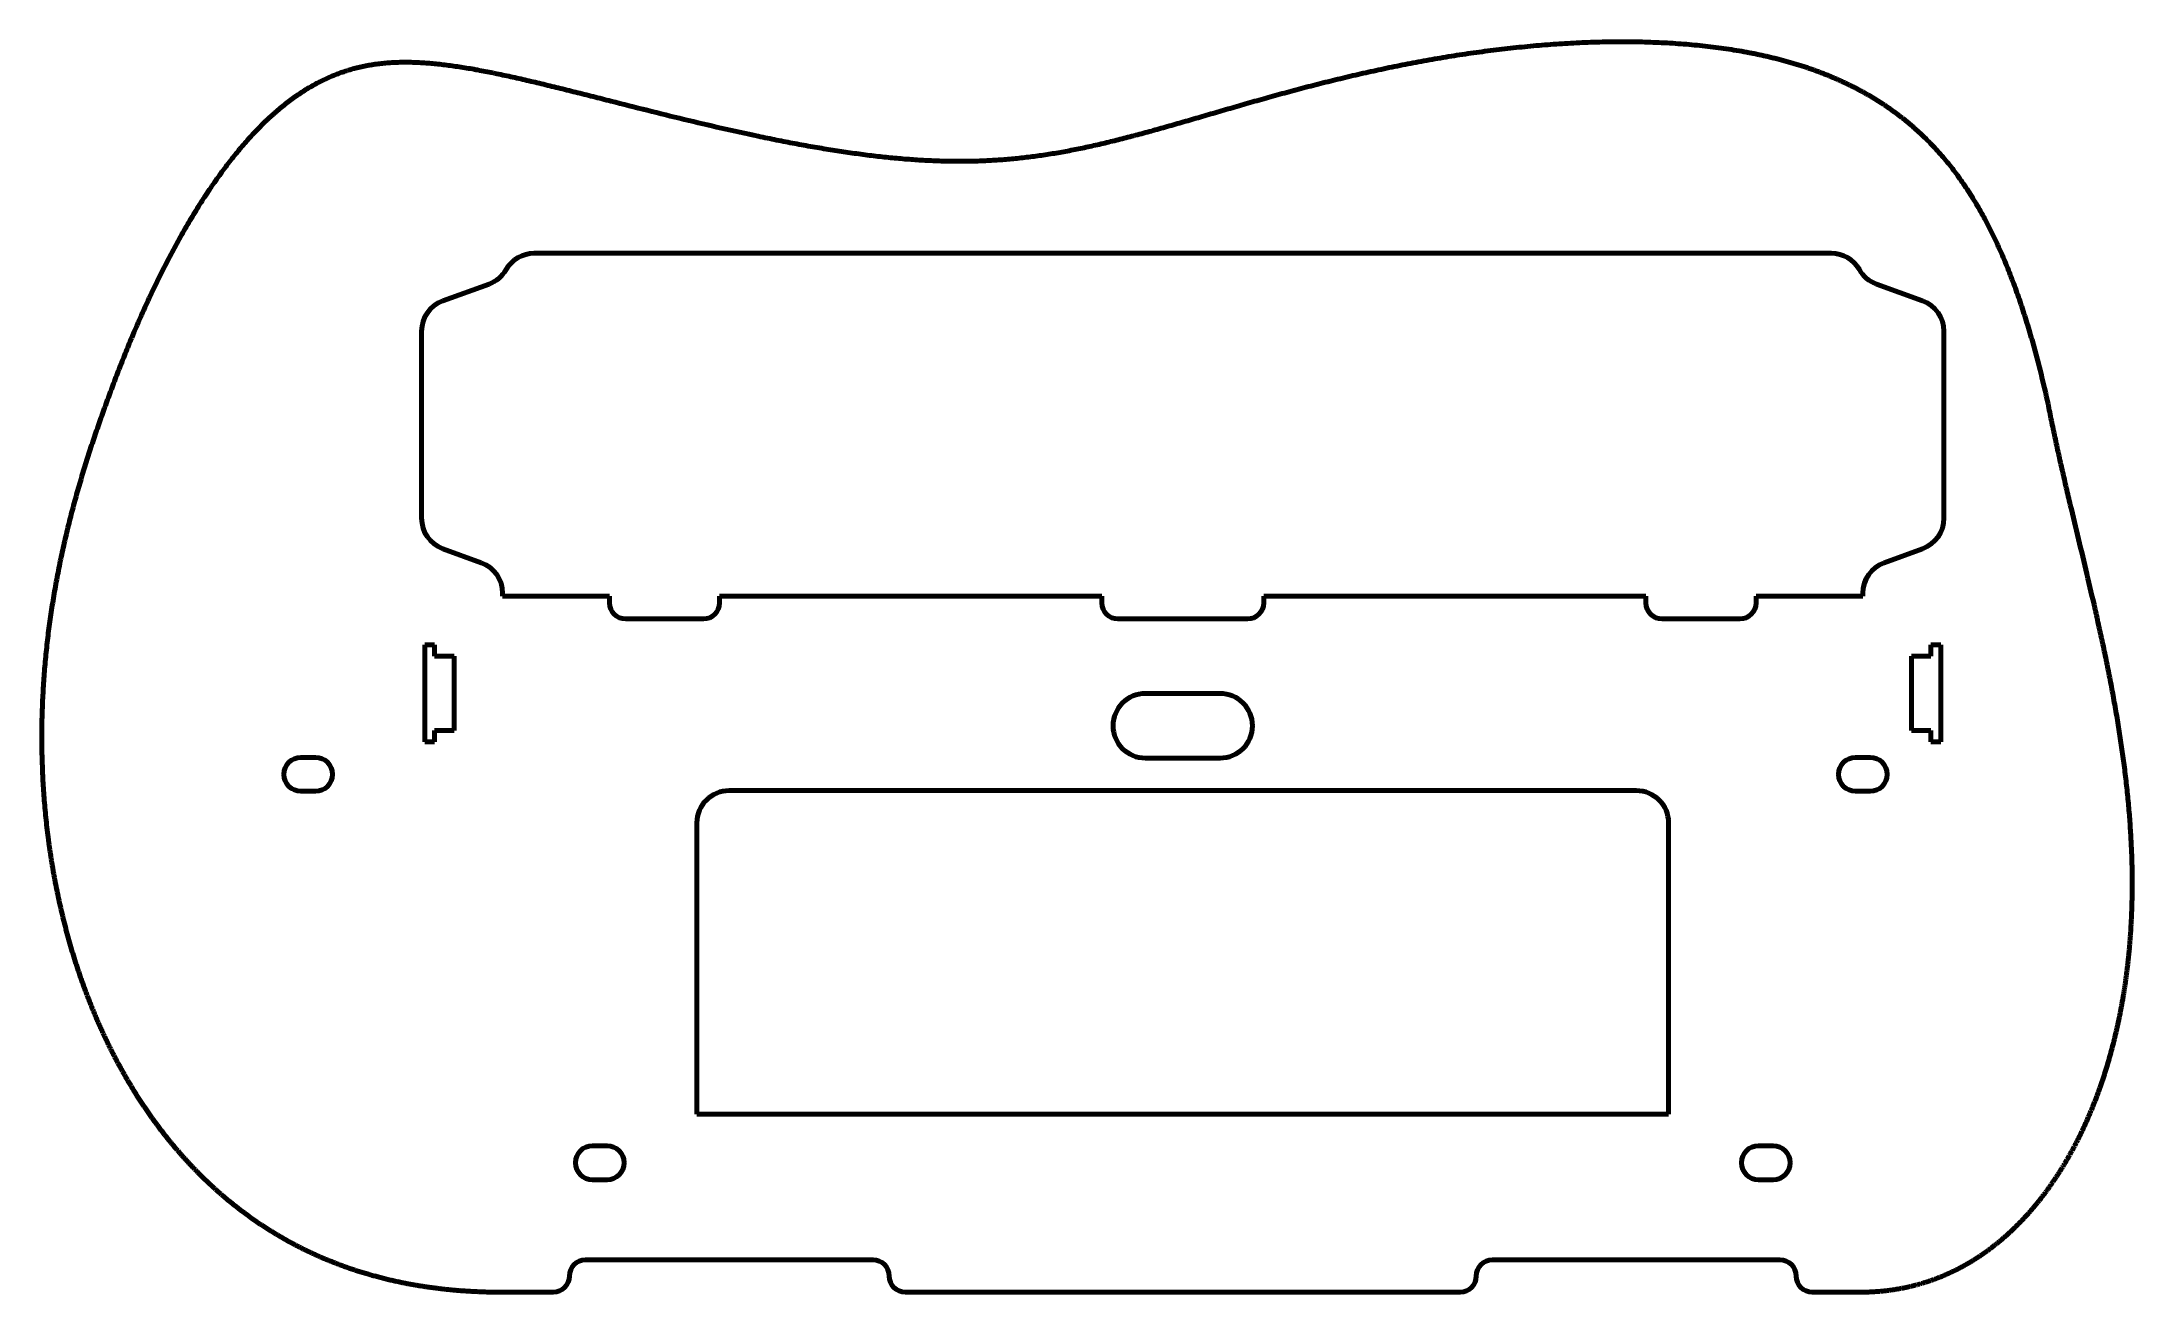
# Model space of a CAD drawing. Header units: millimetres. Extents: x -235 to 411, y -69 to 317.
import ezdxf

# ---------------------------------------------------------------- set-up
doc = ezdxf.new("R2010")
doc.units = ezdxf.units.MM
doc.header["$MEASUREMENT"] = 0
doc.layers.add('Visibile', color=7, linetype='Continuous', lineweight=0)

msp = doc.modelspace()

# ---------------------------------------------------------------- linework, layer by layer
at = {"layer": 'Visibile', "color": 7, "lineweight": 70}
for p, q in [((-82.55, 251.89), (317.86, 251.89)), ((-110.76, 237.18), (-96.52, 242.37)), ((331.83, 242.37), (346.08, 237.18)), ((-117.34, 169.99), (-117.34, 227.79)), ((352.66, 227.79), (352.66, 169.99)), ((-98.92, 156.28), (-110.76, 160.59)), ((346.08, 160.59), (334.24, 156.28)), ((-92.34, 145.89), (-92.34, 146.89)), ((-59.34, 145.89), (-92.34, 145.89)), ((-59.34, 143.89), (-59.34, 145.89)), ((-25.34, 145.89), (-25.34, 143.89)), ((92.66, 145.89), (23.66, 145.89)), ((92.66, 143.89), (92.66, 145.89)), ((142.66, 145.89), (142.66, 143.89)), ((260.66, 145.89), (217.66, 145.89)), ((260.66, 143.89), (260.66, 145.89)), ((294.66, 145.89), (294.66, 143.89)), ((327.66, 145.89), (294.66, 145.89)), ((327.66, 146.89), (327.66, 145.89)), ((-30.34, 138.89), (-54.34, 138.89)), ((137.66, 138.89), (97.66, 138.89)), ((289.66, 138.89), (265.66, 138.89)), ((-116.34, 100.89), (-116.34, 130.89)), ((-116.34, 130.89), (-113.34, 130.89)), ((-113.34, 130.89), (-113.34, 127.39)), ((348.66, 127.39), (348.66, 130.89)), ((348.66, 130.89), (351.66, 130.89)), ((351.66, 130.89), (351.66, 100.89)), ((-113.34, 127.39), (-107.34, 127.39)), ((-107.34, 127.39), (-107.34, 104.39)), ((342.66, 104.39), (342.66, 127.39)), ((342.66, 127.39), (348.66, 127.39)), ((106.16, 115.89), (129.16, 115.89)), ((-107.34, 104.39), (-113.34, 104.39)), ((-113.34, 104.39), (-113.34, 100.89)), ((348.66, 104.39), (342.66, 104.39)), ((348.66, 100.89), (348.66, 104.39)), ((-113.34, 100.89), (-116.34, 100.89)), ((351.66, 100.89), (348.66, 100.89)), ((-154.59, 96.14), (-150.09, 96.14)), ((129.16, 95.89), (106.16, 95.89)), ((325.41, 96.14), (329.91, 96.14)), ((-150.09, 85.64), (-154.59, 85.64)), ((-22.34, 85.89), (257.66, 85.89)), ((329.91, 85.64), (325.41, 85.64)), ((-32.34, -14.11), (-32.34, 75.89)), ((267.66, 75.89), (267.66, -14.11)), ((196.66, -14.11), (38.66, -14.11)), ((-64.59, -23.86), (-60.09, -23.86)), ((295.41, -23.86), (299.91, -23.86)), ((-60.09, -34.36), (-64.59, -34.36)), ((299.91, -34.36), (295.41, -34.36)), ((-66.71, -59.11), (22.03, -59.11)), ((213.29, -59.11), (302.03, -59.11)), ((-92.52, -69.11), (-76.71, -69.11)), ((32.03, -69.11), (203.29, -69.11)), ((312.03, -69.11), (326.61, -69.11))]:
    msp.add_line(p, q, dxfattribs=at)
for points in [[(384.83, 205.34), (384.64, 206.16), (384.46, 206.98), (384.28, 207.8), (384.09, 208.61), (383.9, 209.43), (383.71, 210.24), (383.52, 211.05), (383.33, 211.85), (383.14, 212.65), (382.94, 213.45), (382.75, 214.25), (382.55, 215.04), (382.35, 215.83), (382.15, 216.62), (381.95, 217.41), (381.75, 218.19), (381.54, 218.97), (381.34, 219.75), (381.13, 220.52), (380.92, 221.3), (380.71, 222.07), (380.5, 222.83), (380.29, 223.6), (380.07, 224.36), (379.86, 225.12), (379.64, 225.87), (379.42, 226.62), (379.2, 227.37), (378.98, 228.12), (378.76, 228.87), (378.53, 229.61), (378.3, 230.35), (378.08, 231.08), (377.85, 231.82), (377.61, 232.55), (377.38, 233.27), (377.15, 234), (376.91, 234.72), (376.67, 235.44), (376.43, 236.16), (376.19, 236.87), (375.95, 237.58), (375.7, 238.29), (375.46, 239), (375.21, 239.7), (374.96, 240.4), (374.71, 241.1), (374.45, 241.79), (374.2, 242.48), (373.94, 243.17), (373.68, 243.86), (373.42, 244.54), (373.16, 245.22), (372.89, 245.9), (372.62, 246.57), (372.36, 247.24), (372.09, 247.91), (371.81, 248.57), (371.54, 249.24), (371.26, 249.9), (370.98, 250.55), (370.7, 251.21), (370.42, 251.86), (370.14, 252.51), (369.85, 253.15), (369.56, 253.79), (369.27, 254.43), (368.98, 255.07), (368.68, 255.7), (368.38, 256.33), (368.08, 256.96), (367.78, 257.59), (367.48, 258.21), (367.17, 258.83), (366.86, 259.44), (366.55, 260.05), (366.24, 260.66), (365.92, 261.27), (365.6, 261.87), (365.28, 262.47), (364.96, 263.07), (364.63, 263.67), (364.31, 264.26), (363.98, 264.85), (363.64, 265.43), (363.31, 266.01), (362.97, 266.59), (362.63, 267.17), (362.29, 267.74), (361.94, 268.31), (361.59, 268.88), (361.24, 269.44), (360.89, 270), (360.53, 270.56), (360.17, 271.12), (359.81, 271.67), (359.45, 272.22), (359.08, 272.76), (358.71, 273.3), (358.34, 273.84), (357.96, 274.38), (357.59, 274.91), (357.2, 275.44), (356.82, 275.97), (356.43, 276.49), (356.04, 277.01), (355.65, 277.53), (355.26, 278.04), (354.86, 278.55), (354.46, 279.06), (354.05, 279.56), (353.64, 280.06), (353.23, 280.56), (352.82, 281.05), (352.4, 281.55), (351.98, 282.03), (351.56, 282.52), (351.13, 283), (350.7, 283.48), (350.27, 283.95), (349.84, 284.42), (349.4, 284.89), (348.96, 285.36), (348.51, 285.82), (348.06, 286.28), (347.61, 286.73), (347.16, 287.19), (346.93, 287.41), (346.7, 287.64), (346.47, 287.86), (346.24, 288.08), (346, 288.3), (345.77, 288.52), (345.54, 288.74), (345.3, 288.96), (345.07, 289.18), (344.83, 289.4), (344.6, 289.61), (344.36, 289.83), (344.12, 290.04), (343.88, 290.26), (343.64, 290.47), (343.4, 290.68), (343.16, 290.9), (342.91, 291.11), (342.67, 291.32), (342.43, 291.53), (342.18, 291.73), (341.93, 291.94), (341.69, 292.15), (341.44, 292.35), (341.19, 292.56), (340.94, 292.76), (340.69, 292.97), (340.44, 293.17), (340.19, 293.37), (339.93, 293.57), (339.68, 293.77), (339.42, 293.97), (339.17, 294.17), (338.91, 294.36), (338.65, 294.56), (338.4, 294.76), (338.14, 294.95), (337.88, 295.15), (337.62, 295.34), (337.35, 295.53), (337.09, 295.72), (336.83, 295.91), (336.56, 296.1), (336.3, 296.29), (336.03, 296.48), (335.76, 296.67), (335.5, 296.85), (335.23, 297.04), (334.96, 297.22), (334.69, 297.41), (334.41, 297.59), (334.14, 297.77), (333.87, 297.95), (333.59, 298.13), (333.32, 298.31), (333.04, 298.49), (332.77, 298.67), (332.49, 298.85), (332.21, 299.02), (331.93, 299.2), (331.65, 299.37), (331.37, 299.55), (331.09, 299.72), (330.8, 299.89), (330.52, 300.06), (330.23, 300.23), (329.95, 300.4), (329.66, 300.57), (329.37, 300.74), (329.08, 300.9), (328.79, 301.07), (328.5, 301.23), (328.21, 301.4), (327.92, 301.56), (327.63, 301.72), (327.33, 301.89), (327.04, 302.05), (326.74, 302.21), (326.44, 302.37), (326.14, 302.52), (325.85, 302.68), (325.55, 302.84), (325.25, 302.99), (324.94, 303.15), (324.64, 303.3), (324.34, 303.45), (324.03, 303.61), (323.73, 303.76), (323.42, 303.91), (323.11, 304.06), (322.81, 304.21), (322.5, 304.35), (322.19, 304.5), (321.88, 304.65), (321.56, 304.79), (321.25, 304.94), (320.94, 305.08), (320.62, 305.22), (320.31, 305.37), (319.99, 305.51), (319.67, 305.65), (319.36, 305.79), (319.04, 305.92), (318.72, 306.06), (318.4, 306.2), (318.07, 306.33), (317.75, 306.47), (317.43, 306.6), (317.1, 306.74), (316.78, 306.87), (316.45, 307), (316.12, 307.13), (315.79, 307.26), (315.47, 307.39), (315.13, 307.52), (314.8, 307.64), (314.47, 307.77), (314.14, 307.89), (313.8, 308.02), (313.47, 308.14), (313.13, 308.27), (312.8, 308.39), (312.46, 308.51), (312.12, 308.63), (311.78, 308.75), (311.44, 308.87), (311.1, 308.98), (310.76, 309.1), (310.41, 309.22), (310.07, 309.33), (309.73, 309.45), (309.38, 309.56), (309.03, 309.67), (308.68, 309.78), (308.34, 309.89), (307.99, 310), (307.64, 310.11), (307.29, 310.22), (306.93, 310.33), (306.58, 310.44), (306.23, 310.54), (305.87, 310.65), (305.51, 310.75), (305.16, 310.85), (304.8, 310.95), (304.44, 311.06), (304.08, 311.16), (303.72, 311.26), (303.36, 311.35), (303, 311.45), (302.64, 311.55), (302.27, 311.65), (301.91, 311.74), (301.54, 311.84), (301.18, 311.93), (300.81, 312.02), (300.44, 312.11), (300.07, 312.2), (299.7, 312.29), (299.33, 312.38), (298.96, 312.47), (298.59, 312.56), (298.21, 312.65), (297.84, 312.73), (297.46, 312.82), (297.09, 312.9), (296.71, 312.99), (296.34, 313.07), (295.96, 313.15), (295.58, 313.23), (295.2, 313.31), (294.82, 313.39), (294.44, 313.47), (294.05, 313.55), (293.67, 313.62), (293.29, 313.7), (292.9, 313.77), (292.52, 313.85), (291.74, 313.99), (290.96, 314.13), (290.18, 314.27), (289.4, 314.41), (288.62, 314.54), (287.83, 314.67), (287.03, 314.8), (286.24, 314.92), (285.44, 315.04), (284.64, 315.15), (283.84, 315.27), (283.03, 315.38), (282.22, 315.48), (281.41, 315.58), (280.59, 315.68), (279.77, 315.78), (278.95, 315.87), (278.13, 315.96), (277.31, 316.05), (276.48, 316.13), (275.65, 316.21), (274.82, 316.29), (273.98, 316.36), (273.14, 316.43), (272.3, 316.5), (271.46, 316.57), (270.62, 316.63), (269.77, 316.69), (268.93, 316.74), (268.08, 316.79), (267.22, 316.84), (266.37, 316.89), (265.51, 316.93), (264.66, 316.97), (263.8, 317.01), (262.94, 317.04), (262.07, 317.07), (261.21, 317.1), (260.34, 317.12), (259.47, 317.15), (258.61, 317.16), (257.74, 317.18), (256.86, 317.19), (255.99, 317.2), (255.12, 317.21), (254.24, 317.22), (253.36, 317.22), (252.49, 317.22), (251.61, 317.21), (250.73, 317.2), (249.85, 317.19), (248.97, 317.18), (248.08, 317.17), (247.2, 317.15), (246.32, 317.13), (245.43, 317.1), (244.55, 317.08), (243.66, 317.05), (242.77, 317.02), (241.89, 316.98), (241, 316.95), (240.11, 316.91), (239.23, 316.87), (238.34, 316.82), (237.45, 316.77), (236.56, 316.72), (235.67, 316.67), (234.78, 316.62), (233.9, 316.56), (233.01, 316.5), (232.12, 316.44), (231.23, 316.37), (230.34, 316.31), (229.45, 316.24), (228.57, 316.17), (227.68, 316.09), (226.79, 316.02), (225.91, 315.94), (225.02, 315.86), (224.13, 315.77), (223.25, 315.69), (222.37, 315.6), (221.48, 315.51), (220.6, 315.42), (219.72, 315.33), (218.84, 315.23), (217.96, 315.13), (217.08, 315.03), (216.2, 314.93), (215.32, 314.82), (214.44, 314.72), (213.57, 314.61), (212.69, 314.5), (211.82, 314.39), (210.95, 314.27), (210.08, 314.16), (209.21, 314.04), (208.34, 313.92), (207.47, 313.8), (206.6, 313.67), (205.74, 313.55), (204.88, 313.42), (204.01, 313.29), (203.15, 313.16), (202.29, 313.03), (201.44, 312.89), (200.58, 312.76), (199.73, 312.62), (198.87, 312.48), (198.02, 312.34), (197.17, 312.2), (196.33, 312.05), (195.48, 311.91), (194.64, 311.76), (193.79, 311.61), (192.95, 311.46), (192.11, 311.31), (191.28, 311.16), (190.44, 311), (189.61, 310.85), (188.78, 310.69), (187.95, 310.53), (187.12, 310.37), (186.29, 310.21), (185.47, 310.05), (184.65, 309.88), (183.83, 309.72), (183.01, 309.55), (182.19, 309.39), (181.38, 309.22), (180.57, 309.05), (179.76, 308.88), (178.95, 308.7), (178.14, 308.53), (177.34, 308.36), (176.54, 308.18), (175.74, 308.01), (174.94, 307.83), (174.14, 307.65), (173.35, 307.47), (172.56, 307.29), (171.77, 307.11), (170.98, 306.93), (170.2, 306.75), (169.41, 306.57), (168.63, 306.38), (167.85, 306.2), (167.08, 306.01), (166.3, 305.82), (165.53, 305.64), (164.76, 305.45), (163.99, 305.26), (163.23, 305.07), (162.46, 304.88), (161.7, 304.69), (160.94, 304.5), (160.18, 304.31), (159.43, 304.12), (158.68, 303.93), (157.93, 303.73), (157.18, 303.54), (156.43, 303.35), (155.69, 303.15), (154.94, 302.96), (154.2, 302.76), (153.47, 302.57), (152.73, 302.37), (152, 302.17), (151.27, 301.98), (150.54, 301.78), (149.81, 301.58), (149.09, 301.39), (148.36, 301.19), (147.64, 300.99), (146.92, 300.8), (146.21, 300.6), (145.49, 300.4), (144.78, 300.2), (144.07, 300), (143.36, 299.81), (142.66, 299.61), (141.95, 299.41), (141.25, 299.21), (140.55, 299.01), (139.85, 298.82), (139.16, 298.62), (138.46, 298.42), (137.77, 298.22), (137.08, 298.03), (136.4, 297.83), (135.71, 297.63), (135.03, 297.44), (134.35, 297.24), (133.67, 297.04), (132.99, 296.85), (132.31, 296.65), (131.64, 296.46), (130.97, 296.26), (130.3, 296.07), (129.63, 295.87), (128.96, 295.68), (128.3, 295.48), (127.64, 295.29), (126.98, 295.1), (126.32, 294.91), (125.66, 294.72), (125.01, 294.52), (124.36, 294.33), (123.7, 294.14), (123.05, 293.96), (122.41, 293.77), (121.76, 293.58), (121.12, 293.39), (120.47, 293.2), (119.83, 293.02), (119.2, 292.83), (118.56, 292.65), (117.92, 292.47), (117.29, 292.28), (116.66, 292.1), (116.02, 291.92), (115.4, 291.74), (114.77, 291.56), (114.14, 291.38), (113.52, 291.2), (112.89, 291.02), (112.27, 290.85), (111.65, 290.67), (111.03, 290.5), (110.42, 290.32), (109.8, 290.15), (109.19, 289.98), (108.57, 289.81), (107.96, 289.64), (107.35, 289.47), (106.74, 289.31), (106.13, 289.14), (105.53, 288.97), (104.92, 288.81), (104.32, 288.65), (103.72, 288.49), (103.11, 288.33), (102.51, 288.17), (101.92, 288.01), (101.32, 287.85), (100.72, 287.7), (100.12, 287.54), (99.53, 287.39), (98.94, 287.24), (98.34, 287.09), (97.75, 286.94), (97.16, 286.79), (96.57, 286.64), (95.98, 286.5), (95.39, 286.36), (94.81, 286.21), (94.22, 286.07), (93.63, 285.93), (93.05, 285.79), (92.46, 285.66), (91.88, 285.52), (91.3, 285.39), (90.72, 285.26), (90.14, 285.13), (89.56, 285), (88.98, 284.87), (88.4, 284.74), (87.82, 284.62), (87.24, 284.5), (86.66, 284.37), (86.08, 284.25), (85.51, 284.14), (84.93, 284.02), (84.36, 283.9), (83.78, 283.79), (83.21, 283.68), (82.63, 283.57), (82.06, 283.46), (81.48, 283.35), (80.91, 283.25), (80.34, 283.15), (79.76, 283.04), (79.19, 282.94), (78.62, 282.85), (78.04, 282.75), (77.47, 282.65), (76.9, 282.56), (76.33, 282.47), (75.75, 282.38), (75.18, 282.29), (74.61, 282.21), (74.04, 282.12), (73.47, 282.04), (72.89, 281.96), (72.32, 281.88), (71.75, 281.81), (71.18, 281.73), (70.6, 281.66), (70.03, 281.59), (69.46, 281.52), (68.88, 281.45), (68.31, 281.38), (67.73, 281.32), (67.16, 281.26), (66.58, 281.2), (66.01, 281.14), (65.43, 281.08), (64.86, 281.03), (64.28, 280.98), (63.7, 280.93), (63.13, 280.88), (62.55, 280.83), (61.97, 280.79), (61.39, 280.74), (60.81, 280.7), (60.23, 280.66), (59.65, 280.63), (59.07, 280.59), (58.49, 280.56), (57.9, 280.53), (57.32, 280.5), (56.73, 280.47), (56.15, 280.44), (55.56, 280.42), (54.98, 280.4), (54.39, 280.38), (53.8, 280.36), (53.21, 280.35), (52.62, 280.33), (52.03, 280.32), (51.44, 280.31), (50.84, 280.3), (50.25, 280.3), (49.65, 280.29), (49.06, 280.29), (48.46, 280.29), (47.86, 280.29), (47.26, 280.29), (46.66, 280.3), (46.06, 280.31), (45.46, 280.32), (44.85, 280.33), (44.25, 280.34), (43.64, 280.36), (43.03, 280.37), (42.42, 280.39), (41.81, 280.41), (41.2, 280.44), (40.59, 280.46), (39.98, 280.49), (39.36, 280.52), (38.75, 280.55), (38.13, 280.58), (37.51, 280.61), (36.89, 280.65), (36.27, 280.69), (35.64, 280.73), (35.02, 280.77), (34.39, 280.81), (33.77, 280.86), (33.14, 280.9), (32.51, 280.95), (31.88, 281), (31.24, 281.05), (30.61, 281.11), (29.97, 281.16), (29.34, 281.22), (28.7, 281.28), (28.06, 281.34), (27.42, 281.41), (26.77, 281.47), (26.13, 281.54), (25.48, 281.61), (24.83, 281.68), (24.19, 281.75), (23.54, 281.82), (22.88, 281.9), (22.23, 281.97), (21.58, 282.05), (20.92, 282.13), (20.26, 282.21), (19.61, 282.3), (18.95, 282.38), (18.28, 282.47), (17.62, 282.56), (16.96, 282.65), (16.29, 282.74), (15.63, 282.83), (14.96, 282.93), (14.29, 283.02), (13.62, 283.12), (12.95, 283.22), (12.27, 283.32), (11.6, 283.42), (10.92, 283.53), (10.24, 283.63), (9.57, 283.74), (8.89, 283.85), (8.2, 283.96), (7.52, 284.07), (6.84, 284.18), (6.15, 284.3), (5.47, 284.41), (4.78, 284.53), (4.09, 284.65), (3.41, 284.77), (2.72, 284.89), (2.02, 285.01), (1.33, 285.14), (0.64, 285.26), (-0.06, 285.39), (-0.75, 285.52), (-1.45, 285.65), (-2.14, 285.78), (-2.84, 285.91), (-3.54, 286.04), (-4.24, 286.18), (-4.94, 286.31), (-5.64, 286.45), (-6.35, 286.59), (-7.05, 286.73), (-7.75, 286.87), (-8.46, 287.01), (-9.16, 287.15), (-9.87, 287.29), (-10.58, 287.44), (-11.28, 287.58), (-11.99, 287.73), (-12.7, 287.88), (-13.41, 288.03), (-14.83, 288.33), (-16.25, 288.63), (-17.68, 288.94), (-19.1, 289.25), (-20.53, 289.57), (-21.96, 289.89), (-23.39, 290.21), (-24.82, 290.54), (-26.25, 290.87), (-27.69, 291.2), (-29.12, 291.53), (-30.55, 291.87), (-31.98, 292.21), (-33.41, 292.55), (-34.85, 292.89), (-36.28, 293.23), (-37.7, 293.58), (-39.13, 293.93), (-40.56, 294.28), (-41.98, 294.63), (-43.41, 294.98), (-44.83, 295.33), (-46.25, 295.69), (-47.66, 296.04), (-49.08, 296.4), (-50.49, 296.75), (-51.9, 297.11), (-53.3, 297.46), (-54.7, 297.81), (-56.1, 298.17), (-57.49, 298.52), (-58.88, 298.87), (-59.57, 299.05), (-60.26, 299.22), (-60.95, 299.4), (-61.64, 299.57), (-62.33, 299.75), (-63.01, 299.92), (-63.7, 300.1), (-64.38, 300.27), (-65.06, 300.44), (-65.75, 300.61), (-66.43, 300.79), (-67.1, 300.96), (-67.78, 301.13), (-68.46, 301.3), (-69.13, 301.47), (-69.8, 301.64), (-70.48, 301.8), (-71.15, 301.97), (-71.81, 302.14), (-72.48, 302.3), (-73.15, 302.47), (-73.81, 302.63), (-74.47, 302.8), (-75.13, 302.96), (-75.79, 303.12), (-76.45, 303.28), (-77.1, 303.44), (-77.76, 303.6), (-78.41, 303.76), (-79.06, 303.92), (-79.71, 304.08), (-80.35, 304.23), (-81, 304.39), (-81.64, 304.54), (-82.28, 304.69), (-82.92, 304.84), (-83.56, 304.99), (-84.19, 305.14), (-84.83, 305.29), (-85.46, 305.43), (-86.09, 305.58), (-86.71, 305.72), (-87.34, 305.87), (-87.96, 306.01), (-88.59, 306.15), (-89.2, 306.28), (-89.82, 306.42), (-90.44, 306.56), (-91.05, 306.69), (-91.66, 306.82), (-92.27, 306.95), (-92.88, 307.08), (-93.49, 307.21), (-94.09, 307.33), (-94.69, 307.46), (-95.29, 307.58), (-95.89, 307.7), (-96.48, 307.82), (-97.08, 307.94), (-97.67, 308.05), (-98.26, 308.17), (-98.84, 308.28), (-99.43, 308.39), (-100.01, 308.5), (-100.59, 308.6), (-101.17, 308.71), (-101.74, 308.81), (-102.32, 308.91), (-102.89, 309), (-103.46, 309.1), (-104.03, 309.19), (-104.59, 309.28), (-105.16, 309.37), (-105.72, 309.46), (-106.28, 309.55), (-106.83, 309.63), (-107.39, 309.71), (-107.94, 309.79), (-108.49, 309.86), (-109.04, 309.93), (-109.59, 310), (-110.13, 310.07), (-110.67, 310.14), (-111.21, 310.2), (-111.75, 310.26), (-112.29, 310.32), (-112.82, 310.37), (-113.35, 310.43), (-113.88, 310.48), (-114.41, 310.52), (-114.94, 310.57), (-115.46, 310.61), (-115.98, 310.65), (-116.5, 310.69), (-117.02, 310.72), (-117.54, 310.75), (-118.05, 310.78), (-118.57, 310.8), (-119.08, 310.82), (-119.58, 310.84), (-120.09, 310.86), (-120.6, 310.87), (-121.1, 310.88), (-121.6, 310.88), (-122.1, 310.89), (-122.6, 310.89), (-123.1, 310.88), (-123.59, 310.88), (-124.08, 310.87), (-124.58, 310.86), (-125.07, 310.84), (-125.55, 310.82), (-126.04, 310.8), (-126.53, 310.77), (-127.01, 310.74), (-127.49, 310.71), (-127.97, 310.67), (-128.45, 310.63), (-128.93, 310.59), (-129.4, 310.54), (-129.88, 310.49), (-130.35, 310.43), (-130.82, 310.37), (-131.29, 310.31), (-131.76, 310.25), (-132.23, 310.18), (-132.7, 310.1), (-133.16, 310.03), (-133.63, 309.95), (-134.09, 309.86), (-134.55, 309.78), (-135.01, 309.68), (-135.47, 309.59), (-135.93, 309.49), (-136.39, 309.38), (-136.84, 309.28), (-137.3, 309.17), (-137.75, 309.05), (-138.2, 308.93), (-138.65, 308.81), (-139.11, 308.68), (-139.55, 308.55), (-140, 308.41), (-140.45, 308.28), (-140.9, 308.13), (-141.34, 307.98), (-141.79, 307.83), (-142.23, 307.68), (-142.67, 307.52), (-143.12, 307.35), (-143.56, 307.19), (-144, 307.01), (-144.44, 306.84), (-144.88, 306.66), (-145.31, 306.47), (-145.75, 306.28), (-146.19, 306.09), (-146.62, 305.89), (-147.06, 305.69), (-147.49, 305.49), (-147.92, 305.28), (-148.36, 305.06), (-148.79, 304.85), (-149.22, 304.62), (-149.65, 304.4), (-150.08, 304.17), (-150.51, 303.93), (-150.94, 303.69), (-151.36, 303.45), (-151.79, 303.2), (-152.22, 302.95), (-152.64, 302.69), (-153.07, 302.43), (-153.49, 302.17), (-153.91, 301.9), (-154.33, 301.62), (-154.76, 301.35), (-155.18, 301.06), (-155.6, 300.78), (-156.02, 300.49), (-156.44, 300.19), (-156.86, 299.89), (-157.28, 299.59), (-157.69, 299.28), (-158.11, 298.97), (-158.53, 298.66), (-158.94, 298.34), (-159.36, 298.01), (-159.77, 297.68), (-160.18, 297.35), (-160.6, 297.01), (-161.01, 296.67), (-161.42, 296.32), (-161.83, 295.98), (-162.25, 295.62), (-162.66, 295.26), (-163.07, 294.9), (-163.47, 294.53), (-163.88, 294.16), (-164.29, 293.79), (-164.7, 293.41), (-165.11, 293.02), (-165.51, 292.64), (-165.92, 292.24), (-166.32, 291.85), (-166.73, 291.45), (-167.13, 291.04), (-167.54, 290.63), (-167.94, 290.22), (-168.34, 289.81), (-168.74, 289.38), (-169.14, 288.96), (-169.54, 288.53), (-169.94, 288.1), (-170.34, 287.66), (-170.74, 287.22), (-171.14, 286.77), (-171.54, 286.32), (-171.94, 285.87), (-172.33, 285.41), (-172.73, 284.95), (-173.13, 284.48), (-173.52, 284.01), (-173.92, 283.54), (-174.31, 283.06), (-174.7, 282.58), (-175.1, 282.09), (-175.49, 281.6), (-175.88, 281.11), (-176.27, 280.61), (-176.66, 280.11), (-177.05, 279.6), (-177.44, 279.09), (-177.83, 278.58), (-178.22, 278.06), (-178.61, 277.54), (-178.99, 277.01), (-179.38, 276.48), (-179.77, 275.95), (-180.15, 275.41), (-180.54, 274.87), (-180.92, 274.33), (-181.31, 273.78), (-181.69, 273.23), (-182.07, 272.67), (-182.45, 272.11), (-182.84, 271.55), (-183.22, 270.98), (-183.6, 270.41), (-183.98, 269.83), (-184.36, 269.25), (-184.74, 268.67), (-185.11, 268.09), (-185.49, 267.49), (-185.87, 266.9), (-186.24, 266.3), (-186.62, 265.7), (-186.99, 265.1), (-187.37, 264.49), (-187.74, 263.88), (-188.11, 263.26), (-188.49, 262.64), (-188.86, 262.02), (-189.23, 261.39), (-189.6, 260.76), (-189.97, 260.13), (-190.34, 259.49), (-190.71, 258.85), (-191.07, 258.21), (-191.44, 257.56), (-191.81, 256.91), (-192.17, 256.26), (-192.54, 255.6), (-192.9, 254.94), (-193.27, 254.27), (-193.63, 253.6), (-193.99, 252.93), (-194.35, 252.26), (-194.71, 251.58), (-195.07, 250.9), (-195.43, 250.21), (-195.79, 249.52), (-196.15, 248.83), (-196.51, 248.13), (-196.86, 247.44), (-197.22, 246.73), (-197.58, 246.03), (-197.93, 245.32), (-198.28, 244.61), (-198.64, 243.89), (-198.99, 243.18), (-199.34, 242.45), (-199.69, 241.73), (-200.04, 241), (-200.39, 240.27), (-200.74, 239.54), (-201.08, 238.8), (-201.43, 238.06), (-201.78, 237.32), (-202.12, 236.57), (-202.46, 235.82), (-202.81, 235.07), (-203.15, 234.31), (-203.49, 233.55), (-203.83, 232.79), (-204.17, 232.02), (-204.51, 231.25), (-204.85, 230.48), (-205.19, 229.71), (-205.52, 228.93), (-205.86, 228.15), (-206.2, 227.37), (-206.53, 226.58), (-206.86, 225.79)], [(-206.86, 225.79), (-207.11, 225.19), (-207.35, 224.58), (-207.6, 223.97), (-207.84, 223.37), (-208.09, 222.76), (-208.33, 222.15), (-208.57, 221.54), (-208.82, 220.93), (-209.06, 220.32), (-209.3, 219.71), (-209.55, 219.1), (-209.79, 218.49), (-210.03, 217.87), (-210.27, 217.26), (-210.51, 216.64), (-210.75, 216.03), (-210.99, 215.41), (-211.23, 214.79), (-211.47, 214.17), (-211.71, 213.55), (-211.94, 212.93), (-212.18, 212.31), (-212.42, 211.69), (-212.65, 211.07), (-212.89, 210.44), (-213.13, 209.82), (-213.36, 209.19), (-213.59, 208.57), (-213.83, 207.94), (-214.06, 207.31), (-214.29, 206.68), (-214.52, 206.05), (-214.75, 205.42), (-214.98, 204.79), (-215.21, 204.15), (-215.44, 203.52), (-215.67, 202.88), (-215.9, 202.25), (-216.12, 201.61), (-216.35, 200.97), (-216.57, 200.33), (-216.8, 199.7), (-217.02, 199.05), (-217.24, 198.41), (-217.46, 197.77), (-217.69, 197.13), (-217.9, 196.48), (-218.12, 195.84), (-218.34, 195.19), (-218.56, 194.54), (-218.78, 193.9), (-218.99, 193.25), (-219.21, 192.6), (-219.42, 191.94), (-219.63, 191.29), (-219.84, 190.64), (-220.05, 189.99), (-220.26, 189.33), (-220.47, 188.67), (-220.68, 188.02), (-220.89, 187.36), (-221.09, 186.7), (-221.3, 186.04), (-221.5, 185.38), (-221.7, 184.72), (-221.9, 184.05), (-222.1, 183.39), (-222.3, 182.72), (-222.5, 182.06), (-222.7, 181.39), (-222.89, 180.72), (-223.08, 180.05), (-223.28, 179.38), (-223.47, 178.71), (-223.66, 178.04), (-223.85, 177.37), (-224.04, 176.69), (-224.22, 176.02), (-224.41, 175.34), (-224.59, 174.67), (-224.78, 173.99), (-224.96, 173.31), (-225.14, 172.63), (-225.32, 171.95), (-225.5, 171.27), (-225.67, 170.58), (-225.85, 169.9), (-226.02, 169.22), (-226.19, 168.53), (-226.36, 167.84), (-226.53, 167.15), (-226.7, 166.47), (-226.87, 165.78), (-227.03, 165.09), (-227.19, 164.39), (-227.36, 163.7), (-227.52, 163.01), (-227.68, 162.31), (-227.83, 161.62), (-227.99, 160.92), (-228.14, 160.22), (-228.3, 159.52), (-228.45, 158.82), (-228.6, 158.12), (-228.75, 157.42), (-228.89, 156.72), (-229.04, 156.02), (-229.18, 155.31), (-229.32, 154.61), (-229.46, 153.9), (-229.6, 153.19), (-229.74, 152.49), (-229.87, 151.78), (-230.01, 151.07), (-230.14, 150.36), (-230.27, 149.65), (-230.4, 148.93), (-230.52, 148.22), (-230.65, 147.51), (-230.77, 146.79), (-230.89, 146.07), (-231.01, 145.36), (-231.13, 144.64), (-231.25, 143.92), (-231.36, 143.2), (-231.47, 142.48), (-231.58, 141.76), (-231.69, 141.04), (-231.8, 140.32), (-231.9, 139.59), (-232.01, 138.87), (-232.11, 138.14), (-232.21, 137.42), (-232.3, 136.69), (-232.4, 135.96), (-232.49, 135.23), (-232.59, 134.5), (-232.68, 133.77), (-232.76, 133.04), (-232.85, 132.31), (-232.93, 131.58), (-233.02, 130.85), (-233.1, 130.11), (-233.17, 129.38), (-233.25, 128.64), (-233.33, 127.91), (-233.4, 127.17), (-233.47, 126.43), (-233.54, 125.69), (-233.6, 124.95), (-233.67, 124.22), (-233.73, 123.48), (-233.79, 122.73), (-233.85, 121.99), (-233.9, 121.25), (-233.96, 120.51), (-234.01, 119.77), (-234.06, 119.02), (-234.1, 118.28), (-234.15, 117.53), (-234.19, 116.79), (-234.23, 116.04), (-234.27, 115.29), (-234.31, 114.55), (-234.35, 113.8), (-234.38, 113.05), (-234.41, 112.3), (-234.44, 111.55), (-234.46, 110.8), (-234.49, 110.05), (-234.51, 109.3), (-234.53, 108.55), (-234.55, 107.8), (-234.56, 107.05), (-234.57, 106.3), (-234.58, 105.54), (-234.59, 104.79), (-234.6, 104.04), (-234.6, 103.28), (-234.6, 102.53), (-234.6, 101.77), (-234.6, 101.02), (-234.59, 100.26), (-234.59, 99.51), (-234.58, 98.75), (-234.57, 98), (-234.55, 97.24), (-234.53, 96.48), (-234.52, 95.72), (-234.49, 94.97), (-234.47, 94.21), (-234.44, 93.45), (-234.42, 92.69), (-234.39, 91.94), (-234.35, 91.18), (-234.32, 90.42), (-234.28, 89.66), (-234.24, 88.9), (-234.2, 88.14), (-234.15, 87.39), (-234.1, 86.63), (-234.06, 85.87), (-234, 85.11), (-233.95, 84.35), (-233.89, 83.59), (-233.83, 82.83), (-233.77, 82.07), (-233.71, 81.31), (-233.64, 80.55), (-233.57, 79.8), (-233.5, 79.04), (-233.43, 78.28), (-233.35, 77.52), (-233.27, 76.76), (-233.19, 76), (-233.11, 75.24), (-233.02, 74.49), (-232.93, 73.73), (-232.84, 72.97), (-232.75, 72.21), (-232.65, 71.45), (-232.55, 70.7), (-232.5, 70.32), (-232.45, 69.94), (-232.4, 69.56), (-232.35, 69.18), (-232.3, 68.81), (-232.24, 68.43), (-232.19, 68.05), (-232.14, 67.67), (-232.08, 67.29), (-232.03, 66.92), (-231.97, 66.54), (-231.91, 66.16), (-231.85, 65.78), (-231.8, 65.41), (-231.74, 65.03), (-231.68, 64.65), (-231.62, 64.27), (-231.56, 63.9), (-231.5, 63.52), (-231.43, 63.14), (-231.37, 62.77), (-231.31, 62.39), (-231.24, 62.01), (-231.18, 61.64), (-231.11, 61.26), (-231.05, 60.88), (-230.98, 60.51), (-230.92, 60.13), (-230.85, 59.76), (-230.78, 59.38), (-230.71, 59), (-230.64, 58.63), (-230.57, 58.25), (-230.5, 57.88), (-230.43, 57.5), (-230.36, 57.13), (-230.28, 56.75), (-230.21, 56.38), (-230.14, 56), (-230.06, 55.63), (-229.99, 55.25), (-229.91, 54.88), (-229.83, 54.51), (-229.76, 54.13), (-229.68, 53.76), (-229.6, 53.39), (-229.52, 53.01), (-229.44, 52.64), (-229.36, 52.27), (-229.28, 51.89), (-229.2, 51.52), (-229.11, 51.15), (-229.03, 50.78), (-228.95, 50.4), (-228.86, 50.03), (-228.78, 49.66), (-228.69, 49.29), (-228.61, 48.92), (-228.52, 48.54), (-228.43, 48.17), (-228.34, 47.8), (-228.25, 47.43), (-228.16, 47.06), (-228.07, 46.69), (-227.98, 46.32), (-227.89, 45.95), (-227.8, 45.58), (-227.71, 45.21), (-227.61, 44.84), (-227.52, 44.47), (-227.43, 44.1), (-227.33, 43.73), (-227.23, 43.37), (-227.14, 43), (-227.04, 42.63), (-226.94, 42.26), (-226.84, 41.89), (-226.74, 41.53), (-226.64, 41.16), (-226.54, 40.79), (-226.44, 40.43), (-226.34, 40.06), (-226.24, 39.69), (-226.13, 39.33), (-226.03, 38.96), (-225.93, 38.6), (-225.82, 38.23), (-225.72, 37.87), (-225.61, 37.5), (-225.5, 37.14), (-225.39, 36.77), (-225.29, 36.41), (-225.18, 36.04), (-225.07, 35.68), (-224.96, 35.32), (-224.84, 34.95), (-224.73, 34.59), (-224.62, 34.23), (-224.51, 33.87), (-224.39, 33.51), (-224.28, 33.14), (-224.16, 32.78), (-224.05, 32.42), (-223.93, 32.06), (-223.82, 31.7), (-223.7, 31.34), (-223.58, 30.98), (-223.46, 30.62), (-223.34, 30.26), (-223.22, 29.9), (-223.1, 29.54), (-222.98, 29.18), (-222.86, 28.83), (-222.73, 28.47), (-222.61, 28.11), (-222.48, 27.75), (-222.36, 27.4), (-222.23, 27.04), (-222.11, 26.68), (-221.98, 26.33), (-221.85, 25.97), (-221.72, 25.62), (-221.6, 25.26), (-221.47, 24.91), (-221.34, 24.55), (-221.2, 24.2), (-221.07, 23.85), (-220.94, 23.49), (-220.81, 23.14), (-220.67, 22.79), (-220.54, 22.43), (-220.41, 22.08), (-220.27, 21.73), (-220.13, 21.38), (-220, 21.03), (-219.86, 20.68), (-219.72, 20.33), (-219.58, 19.98), (-219.44, 19.63), (-219.3, 19.28), (-219.16, 18.93), (-219.02, 18.58), (-218.88, 18.23), (-218.73, 17.89), (-218.59, 17.54), (-218.45, 17.19), (-218.3, 16.85), (-218.16, 16.5), (-218.01, 16.15), (-217.86, 15.81), (-217.71, 15.46), (-217.57, 15.12), (-217.42, 14.78), (-217.27, 14.43), (-217.12, 14.09), (-216.97, 13.75), (-216.81, 13.4), (-216.66, 13.06), (-216.51, 12.72), (-216.36, 12.38), (-216.2, 12.04), (-216.05, 11.7), (-215.89, 11.36), (-215.73, 11.02), (-215.58, 10.68), (-215.42, 10.34), (-215.26, 10), (-215.1, 9.66), (-214.94, 9.33), (-214.78, 8.99), (-214.62, 8.65), (-214.46, 8.32), (-214.3, 7.98), (-214.13, 7.64), (-213.97, 7.31), (-213.81, 6.97), (-213.64, 6.64), (-213.47, 6.31), (-213.31, 5.97), (-213.14, 5.64), (-212.97, 5.31), (-212.8, 4.98), (-212.64, 4.65), (-212.47, 4.32), (-212.3, 3.99), (-212.12, 3.66), (-211.95, 3.33), (-211.78, 3), (-211.61, 2.67), (-211.43, 2.34), (-211.26, 2.01), (-211.08, 1.69), (-210.91, 1.36), (-210.73, 1.03), (-210.55, 0.71), (-210.38, 0.38), (-210.2, 0.06), (-210.02, -0.27), (-209.84, -0.59), (-209.66, -0.91), (-209.48, -1.23), (-209.29, -1.56), (-209.11, -1.88), (-208.93, -2.2), (-208.74, -2.52), (-208.56, -2.84), (-208.37, -3.16), (-208.19, -3.48), (-208, -3.8), (-207.81, -4.11), (-207.63, -4.43), (-207.44, -4.75), (-207.25, -5.06), (-207.06, -5.38), (-206.87, -5.7), (-206.68, -6.01), (-206.48, -6.32), (-206.29, -6.64), (-206.1, -6.95), (-205.9, -7.26), (-205.71, -7.58), (-205.51, -7.89), (-205.32, -8.2), (-205.12, -8.51), (-204.92, -8.82), (-204.72, -9.13), (-204.53, -9.44), (-204.33, -9.74), (-204.13, -10.05), (-203.92, -10.36), (-203.72, -10.66), (-203.52, -10.97), (-203.32, -11.28), (-203.11, -11.58), (-202.91, -11.88), (-202.71, -12.19), (-202.5, -12.49), (-202.29, -12.79), (-202.09, -13.09), (-201.88, -13.4), (-201.67, -13.7), (-201.46, -14), (-201.25, -14.3), (-201.04, -14.59), (-200.83, -14.89), (-200.62, -15.19), (-200.41, -15.49), (-200.19, -15.78), (-199.98, -16.08), (-199.77, -16.37), (-199.55, -16.67), (-199.34, -16.96), (-199.12, -17.26), (-198.9, -17.55), (-198.68, -17.84), (-198.47, -18.13), (-198.25, -18.42), (-198.03, -18.71), (-197.81, -19), (-197.58, -19.29), (-197.36, -19.58), (-197.14, -19.87), (-196.92, -20.15), (-196.69, -20.44), (-196.47, -20.73), (-196.24, -21.01), (-196.02, -21.29), (-195.79, -21.58), (-195.56, -21.86), (-195.34, -22.14), (-195.11, -22.43), (-194.88, -22.71), (-194.65, -22.99), (-194.42, -23.27), (-194.19, -23.55), (-193.95, -23.82), (-193.72, -24.1), (-193.49, -24.38), (-193.25, -24.66), (-193.02, -24.93), (-192.78, -25.21), (-192.55, -25.48), (-192.31, -25.75), (-192.07, -26.03), (-191.84, -26.3), (-191.6, -26.57), (-191.36, -26.84), (-191.12, -27.11), (-190.88, -27.38), (-190.64, -27.65), (-190.39, -27.92), (-190.15, -28.19), (-189.91, -28.45), (-189.66, -28.72), (-189.42, -28.98), (-189.17, -29.25), (-188.93, -29.51), (-188.68, -29.78), (-188.43, -30.04), (-188.19, -30.3), (-187.94, -30.56), (-187.69, -30.82), (-187.44, -31.08), (-187.19, -31.34), (-186.93, -31.6), (-186.68, -31.85), (-186.43, -32.11), (-186.18, -32.37), (-185.92, -32.62), (-185.67, -32.88), (-185.41, -33.13), (-185.16, -33.38), (-184.9, -33.64), (-184.64, -33.89), (-184.38, -34.14), (-184.12, -34.39), (-183.86, -34.64), (-183.6, -34.89), (-183.34, -35.13), (-183.08, -35.38), (-182.82, -35.63), (-182.56, -35.87), (-182.29, -36.12), (-182.03, -36.36), (-181.76, -36.6), (-181.5, -36.85), (-181.23, -37.09), (-180.96, -37.33), (-180.7, -37.57), (-180.43, -37.81), (-180.16, -38.05), (-179.89, -38.28), (-179.62, -38.52), (-179.35, -38.76), (-179.08, -38.99), (-178.8, -39.23), (-178.53, -39.46), (-178.26, -39.69), (-177.98, -39.92), (-177.71, -40.16), (-177.43, -40.39), (-177.16, -40.62), (-176.88, -40.85), (-176.6, -41.07), (-176.32, -41.3), (-176.04, -41.53), (-175.76, -41.75), (-175.48, -41.98), (-175.2, -42.2), (-174.92, -42.43), (-174.64, -42.65), (-174.36, -42.87), (-174.07, -43.09), (-173.79, -43.31), (-173.5, -43.53), (-173.22, -43.75), (-172.93, -43.97), (-172.64, -44.18), (-172.35, -44.4), (-172.07, -44.61), (-171.78, -44.83), (-171.49, -45.04), (-171.2, -45.25), (-170.91, -45.46), (-170.61, -45.68), (-170.32, -45.89), (-170.03, -46.09), (-169.73, -46.3), (-169.44, -46.51), (-169.15, -46.72), (-168.85, -46.92), (-168.55, -47.13), (-168.26, -47.33), (-167.96, -47.53), (-167.66, -47.74), (-167.36, -47.94), (-167.06, -48.14), (-166.76, -48.34), (-166.46, -48.54), (-166.16, -48.74), (-165.85, -48.93), (-165.55, -49.13), (-165.25, -49.32), (-164.94, -49.52), (-164.64, -49.71), (-164.33, -49.91), (-164.03, -50.1), (-163.72, -50.29), (-163.41, -50.48), (-163.1, -50.67), (-162.79, -50.86), (-162.48, -51.04), (-162.17, -51.23), (-161.86, -51.42), (-161.55, -51.6), (-161.24, -51.78), (-160.92, -51.97), (-160.61, -52.15), (-160.3, -52.33), (-159.98, -52.51), (-159.67, -52.69), (-159.35, -52.87), (-159.03, -53.05), (-158.71, -53.22), (-158.4, -53.4), (-158.08, -53.57), (-157.76, -53.75), (-157.44, -53.92), (-157.11, -54.09), (-156.79, -54.26), (-156.47, -54.43), (-156.15, -54.6), (-155.82, -54.77), (-155.5, -54.94), (-155.17, -55.11), (-154.85, -55.27), (-154.52, -55.44), (-154.2, -55.6), (-153.87, -55.76), (-153.54, -55.93), (-153.21, -56.09), (-152.88, -56.25), (-152.55, -56.41), (-152.22, -56.56), (-151.89, -56.72), (-151.55, -56.88), (-151.22, -57.03), (-150.89, -57.19), (-150.55, -57.34), (-150.22, -57.49), (-149.88, -57.65), (-149.55, -57.8), (-149.21, -57.95), (-148.87, -58.1), (-148.53, -58.24), (-148.19, -58.39), (-147.85, -58.54), (-147.51, -58.68), (-147.17, -58.83), (-146.83, -58.97), (-146.49, -59.11), (-146.15, -59.25), (-145.8, -59.39), (-145.46, -59.53), (-145.11, -59.67), (-144.77, -59.81), (-144.42, -59.94), (-144.07, -60.08), (-143.73, -60.21), (-143.38, -60.35), (-143.03, -60.48), (-142.68, -60.61), (-142.33, -60.74), (-141.98, -60.87), (-141.63, -61), (-141.28, -61.13), (-140.92, -61.25), (-140.57, -61.38), (-140.21, -61.51), (-139.86, -61.63), (-139.5, -61.75), (-139.15, -61.87), (-138.79, -61.99), (-138.43, -62.11), (-138.08, -62.23), (-137.72, -62.35), (-137.36, -62.47), (-137, -62.58), (-136.64, -62.7), (-136.28, -62.81), (-135.91, -62.93), (-135.55, -63.04), (-135.19, -63.15), (-134.82, -63.26), (-134.46, -63.37), (-134.09, -63.48), (-133.73, -63.58), (-133.36, -63.69), (-132.99, -63.79), (-132.63, -63.9), (-132.26, -64), (-131.89, -64.1), (-131.52, -64.2), (-131.15, -64.3), (-130.78, -64.4), (-130.4, -64.5), (-130.03, -64.6), (-129.66, -64.69), (-129.28, -64.79), (-128.91, -64.88), (-128.53, -64.97), (-128.16, -65.07), (-127.78, -65.16), (-127.4, -65.25), (-127.03, -65.34), (-126.65, -65.42), (-126.27, -65.51), (-125.89, -65.6), (-125.51, -65.68), (-125.13, -65.76), (-124.75, -65.85), (-124.36, -65.93), (-123.98, -66.01), (-123.6, -66.09), (-123.21, -66.17), (-122.83, -66.25), (-122.44, -66.32), (-122.05, -66.4), (-121.67, -66.47), (-121.28, -66.55), (-120.89, -66.62), (-120.5, -66.69), (-120.11, -66.76), (-119.72, -66.83), (-119.33, -66.9), (-118.94, -66.97), (-118.55, -67.03), (-118.16, -67.1), (-117.76, -67.16), (-117.37, -67.22), (-116.97, -67.29), (-116.58, -67.35), (-116.18, -67.41), (-115.78, -67.47), (-115.39, -67.53), (-114.99, -67.58), (-114.59, -67.64), (-114.19, -67.69), (-113.79, -67.75), (-113.39, -67.8), (-112.99, -67.85), (-112.59, -67.9), (-112.18, -67.95), (-111.78, -68), (-111.38, -68.05), (-110.97, -68.1), (-110.57, -68.14), (-110.16, -68.19), (-109.75, -68.23), (-109.35, -68.27), (-108.94, -68.31), (-108.53, -68.35), (-108.12, -68.39), (-107.71, -68.43), (-107.3, -68.47), (-106.89, -68.5), (-106.48, -68.54), (-106.06, -68.57), (-105.65, -68.61), (-105.24, -68.64), (-104.82, -68.67), (-104.41, -68.7), (-103.99, -68.73), (-103.58, -68.76), (-103.16, -68.78), (-102.74, -68.81), (-102.32, -68.83), (-101.9, -68.86), (-101.48, -68.88), (-101.06, -68.9), (-100.64, -68.92), (-100.22, -68.94), (-99.8, -68.96), (-99.38, -68.98), (-98.95, -68.99), (-98.53, -69.01), (-98.1, -69.02), (-97.68, -69.04), (-97.25, -69.05), (-96.82, -69.06), (-96.4, -69.07), (-95.97, -69.08), (-95.54, -69.09), (-95.11, -69.09), (-94.68, -69.1), (-94.25, -69.1), (-93.82, -69.11), (-93.39, -69.11), (-92.95, -69.11), (-92.52, -69.11)], [(326.61, -69.11), (326.87, -69.11), (327.13, -69.11), (327.4, -69.11), (327.66, -69.1), (327.92, -69.1), (328.18, -69.1), (328.44, -69.09), (328.7, -69.08), (328.96, -69.07), (329.23, -69.07), (329.49, -69.06), (329.74, -69.04), (330, -69.03), (330.26, -69.02), (330.52, -69.01), (330.78, -68.99), (331.04, -68.98), (331.3, -68.96), (331.55, -68.94), (331.81, -68.93), (332.07, -68.91), (332.32, -68.89), (332.58, -68.87), (332.83, -68.84), (333.09, -68.82), (333.35, -68.8), (333.6, -68.77), (333.85, -68.75), (334.11, -68.72), (334.36, -68.69), (334.62, -68.67), (334.87, -68.64), (335.12, -68.61), (335.37, -68.58), (335.63, -68.54), (335.88, -68.51), (336.13, -68.48), (336.38, -68.44), (336.63, -68.41), (336.88, -68.37), (337.13, -68.33), (337.38, -68.29), (337.63, -68.25), (337.88, -68.21), (338.13, -68.17), (338.38, -68.13), (338.63, -68.09), (338.87, -68.04), (339.12, -68), (339.37, -67.95), (339.61, -67.91), (339.86, -67.86), (340.11, -67.81), (340.35, -67.76), (340.6, -67.71), (340.84, -67.66), (341.09, -67.61), (341.33, -67.55), (341.58, -67.5), (341.82, -67.45), (342.06, -67.39), (342.31, -67.33), (342.55, -67.28), (342.79, -67.22), (343.03, -67.16), (343.28, -67.1), (343.52, -67.04), (343.76, -66.97), (344, -66.91), (344.24, -66.85), (344.48, -66.78), (344.72, -66.72), (344.96, -66.65), (345.2, -66.58), (345.44, -66.51), (345.68, -66.44), (345.91, -66.37), (346.15, -66.3), (346.39, -66.23), (346.63, -66.16), (346.86, -66.08), (347.1, -66.01), (347.33, -65.93), (347.57, -65.86), (347.81, -65.78), (348.04, -65.7), (348.28, -65.62), (348.51, -65.54), (348.74, -65.46), (348.98, -65.38), (349.21, -65.29), (349.44, -65.21), (349.68, -65.13), (349.91, -65.04), (350.14, -64.95), (350.37, -64.87), (350.6, -64.78), (350.83, -64.69), (351.06, -64.6), (351.29, -64.51), (351.52, -64.42), (351.75, -64.32), (351.98, -64.23), (352.21, -64.14), (352.44, -64.04), (352.67, -63.94), (352.89, -63.85), (353.12, -63.75), (353.35, -63.65), (353.57, -63.55), (353.8, -63.45), (354.03, -63.35), (354.25, -63.25), (354.48, -63.14), (354.7, -63.04), (354.93, -62.93), (355.15, -62.83), (355.37, -62.72), (355.6, -62.61), (355.82, -62.51), (356.04, -62.4), (356.27, -62.29), (356.49, -62.18), (356.71, -62.06), (356.93, -61.95), (357.15, -61.84), (357.37, -61.72), (357.59, -61.61), (357.81, -61.49), (358.03, -61.37), (358.25, -61.26), (358.47, -61.14), (358.69, -61.02), (358.9, -60.9), (359.12, -60.78), (359.34, -60.65), (359.56, -60.53), (359.77, -60.41), (359.99, -60.28), (360.2, -60.16), (360.42, -60.03), (360.63, -59.9), (360.85, -59.78), (361.06, -59.65), (361.28, -59.52), (361.49, -59.39), (361.7, -59.26), (361.92, -59.12), (362.13, -58.99), (362.34, -58.86), (362.55, -58.72), (362.76, -58.59), (362.97, -58.45), (363.18, -58.31), (363.39, -58.17), (363.6, -58.04), (363.81, -57.9), (364.02, -57.76), (364.23, -57.61), (364.44, -57.47), (364.65, -57.33), (364.85, -57.18), (365.06, -57.04), (365.27, -56.89), (365.47, -56.75), (365.68, -56.6), (365.88, -56.45), (366.09, -56.3), (366.29, -56.16), (366.5, -56.01), (366.7, -55.85), (366.9, -55.7), (367.11, -55.55), (367.31, -55.4), (367.51, -55.24), (367.71, -55.09), (367.92, -54.93), (368.12, -54.77), (368.32, -54.62), (368.52, -54.46), (368.72, -54.3), (368.92, -54.14), (369.12, -53.98), (369.32, -53.82), (369.51, -53.65), (369.71, -53.49), (369.91, -53.33), (370.11, -53.16), (370.3, -53), (370.5, -52.83), (370.7, -52.66), (370.89, -52.5), (371.09, -52.33), (371.28, -52.16), (371.48, -51.99), (371.67, -51.82), (371.86, -51.65), (372.06, -51.47), (372.25, -51.3), (372.44, -51.13), (372.63, -50.95), (372.82, -50.78), (373.02, -50.6), (373.21, -50.42), (373.4, -50.24), (373.59, -50.07), (373.78, -49.89), (373.96, -49.71), (374.15, -49.53), (374.34, -49.34), (374.53, -49.16), (374.72, -48.98), (374.9, -48.79), (375.09, -48.61), (375.28, -48.42), (375.46, -48.24), (375.65, -48.05), (375.83, -47.86), (376.02, -47.68), (376.2, -47.49), (376.38, -47.3), (376.57, -47.11), (376.75, -46.92), (376.93, -46.72), (377.11, -46.53), (377.29, -46.34), (377.48, -46.14), (377.66, -45.95), (377.84, -45.75), (378.02, -45.56), (378.19, -45.36), (378.37, -45.16), (378.55, -44.96), (378.73, -44.76), (378.91, -44.56), (379.08, -44.36), (379.26, -44.16), (379.44, -43.96), (379.61, -43.76), (379.79, -43.55), (379.96, -43.35), (380.14, -43.14), (380.31, -42.94), (380.49, -42.73), (380.66, -42.52), (380.83, -42.32), (381, -42.11), (381.18, -41.9), (381.35, -41.69), (381.52, -41.48), (381.69, -41.27), (381.86, -41.06), (382.03, -40.84), (382.2, -40.63), (382.37, -40.42), (382.54, -40.2), (382.7, -39.99), (382.87, -39.77), (383.04, -39.55), (383.2, -39.34), (383.37, -39.12), (383.54, -38.9), (383.7, -38.68), (383.87, -38.46), (384.03, -38.24), (384.19, -38.02), (384.36, -37.8), (384.52, -37.57), (384.68, -37.35), (384.84, -37.13), (385.01, -36.9), (385.17, -36.68), (385.33, -36.45), (385.49, -36.22), (385.65, -36), (385.81, -35.77), (385.97, -35.54), (386.12, -35.31), (386.28, -35.08), (386.44, -34.85), (386.6, -34.62), (386.75, -34.39), (386.91, -34.16), (387.06, -33.92), (387.22, -33.69), (387.37, -33.46), (387.53, -33.22), (387.68, -32.99), (387.84, -32.75), (387.99, -32.51), (388.14, -32.27), (388.29, -32.04), (388.44, -31.8), (388.59, -31.56), (388.74, -31.32), (388.89, -31.08), (389.04, -30.84), (389.19, -30.6), (389.34, -30.35), (389.49, -30.11), (389.64, -29.87), (389.78, -29.62), (389.93, -29.38), (390.08, -29.13), (390.22, -28.89), (390.37, -28.64), (390.51, -28.39), (390.66, -28.15), (390.8, -27.9), (390.94, -27.65), (391.09, -27.4), (391.23, -27.15), (391.37, -26.9), (391.51, -26.65), (391.65, -26.4), (391.79, -26.14), (391.93, -25.89), (392.07, -25.64), (392.21, -25.38), (392.35, -25.13), (392.49, -24.87), (392.63, -24.62), (392.76, -24.36), (392.9, -24.1), (393.03, -23.85), (393.17, -23.59), (393.31, -23.33), (393.44, -23.07), (393.57, -22.81), (393.71, -22.55), (393.84, -22.29), (393.97, -22.03), (394.1, -21.77), (394.24, -21.5), (394.37, -21.24), (394.5, -20.98), (394.63, -20.71), (394.76, -20.45), (394.89, -20.18), (395.02, -19.92), (395.14, -19.65), (395.27, -19.39), (395.4, -19.12), (395.52, -18.85), (395.65, -18.58), (395.78, -18.31), (395.9, -18.04), (396.03, -17.77), (396.15, -17.5), (396.27, -17.23), (396.4, -16.96), (396.52, -16.69), (396.64, -16.42), (396.76, -16.14), (396.88, -15.87), (397, -15.6), (397.12, -15.32), (397.24, -15.05), (397.36, -14.77), (397.48, -14.5), (397.6, -14.22), (397.72, -13.94), (397.83, -13.67), (397.95, -13.39), (398.07, -13.11), (398.18, -12.83), (398.3, -12.55), (398.41, -12.27), (398.53, -11.99), (398.64, -11.71), (398.75, -11.43), (398.86, -11.15), (398.98, -10.86), (399.09, -10.58), (399.2, -10.3), (399.31, -10.01), (399.42, -9.73), (399.53, -9.45), (399.64, -9.16), (399.74, -8.88), (399.85, -8.59), (399.96, -8.3), (400.07, -8.02), (400.17, -7.73), (400.28, -7.44), (400.38, -7.15), (400.49, -6.86), (400.59, -6.58), (400.7, -6.29), (400.8, -6), (400.9, -5.71), (401, -5.41), (401.11, -5.12), (401.21, -4.83), (401.31, -4.54), (401.41, -4.25), (401.51, -3.95), (401.61, -3.66), (401.7, -3.37), (401.8, -3.07), (401.9, -2.78), (402, -2.48), (402.09, -2.19), (402.19, -1.89), (402.28, -1.59), (402.38, -1.3), (402.47, -1), (402.57, -0.7), (402.66, -0.41), (402.75, -0.11), (402.84, 0.19), (402.93, 0.49), (403.03, 0.79), (403.12, 1.09), (403.21, 1.39), (403.3, 1.69), (403.38, 1.99), (403.47, 2.29), (403.56, 2.6), (403.65, 2.9), (403.73, 3.2), (403.82, 3.5), (403.91, 3.81), (403.99, 4.11), (404.08, 4.42), (404.16, 4.72), (404.24, 5.03), (404.33, 5.33), (404.41, 5.64), (404.49, 5.94), (404.57, 6.25), (404.65, 6.56), (404.73, 6.86), (404.81, 7.17), (404.89, 7.48), (404.97, 7.79), (405.05, 8.1), (405.13, 8.4), (405.21, 8.71), (405.28, 9.02), (405.36, 9.33), (405.43, 9.64), (405.51, 9.95), (405.58, 10.27), (405.66, 10.58), (405.73, 10.89), (405.8, 11.2), (405.88, 11.51), (405.95, 11.83), (406.02, 12.14), (406.09, 12.45), (406.16, 12.77), (406.23, 13.08), (406.3, 13.39), (406.37, 13.71), (406.44, 14.02), (406.5, 14.34), (406.57, 14.65), (406.64, 14.97), (406.7, 15.29), (406.77, 15.6), (406.83, 15.92), (406.9, 16.24), (406.96, 16.55), (407.03, 16.87), (407.09, 17.19), (407.15, 17.51), (407.21, 17.83), (407.27, 18.15), (407.33, 18.47), (407.39, 18.79), (407.45, 19.11), (407.51, 19.43), (407.57, 19.75), (407.63, 20.07), (407.69, 20.39), (407.74, 20.71), (407.8, 21.03), (407.86, 21.35), (407.91, 21.67), (407.97, 22), (408.02, 22.32), (408.07, 22.64), (408.13, 22.97), (408.18, 23.29), (408.23, 23.61), (408.28, 23.94), (408.33, 24.26), (408.38, 24.59), (408.43, 24.91), (408.48, 25.24), (408.53, 25.56), (408.58, 25.89), (408.63, 26.21), (408.68, 26.54), (408.72, 26.86), (408.77, 27.19), (408.81, 27.52), (408.86, 27.84), (408.9, 28.17), (408.95, 28.5), (408.99, 28.83), (409.04, 29.15), (409.08, 29.48), (409.12, 29.81), (409.16, 30.14), (409.2, 30.47), (409.24, 30.8), (409.28, 31.13), (409.32, 31.46), (409.36, 31.79), (409.4, 32.12), (409.44, 32.45), (409.47, 32.78), (409.51, 33.11), (409.55, 33.44), (409.58, 33.77), (409.62, 34.1), (409.65, 34.43), (409.69, 34.77), (409.72, 35.1), (409.75, 35.43), (409.78, 35.76), (409.82, 36.09), (409.85, 36.43), (409.88, 36.76), (409.91, 37.09), (409.94, 37.43), (409.97, 37.76), (410, 38.09), (410.02, 38.43), (410.05, 38.76), (410.08, 39.1), (410.11, 39.43), (410.13, 39.77), (410.16, 40.1), (410.18, 40.44), (410.21, 40.77), (410.23, 41.11), (410.26, 41.44), (410.28, 41.78), (410.3, 42.11), (410.32, 42.45), (410.34, 42.79), (410.37, 43.12), (410.39, 43.46), (410.41, 43.8), (410.42, 44.13), (410.44, 44.47), (410.46, 44.81), (410.48, 45.15), (410.5, 45.48), (410.51, 45.82), (410.53, 46.16), (410.55, 46.5), (410.56, 46.84), (410.58, 47.17), (410.59, 47.51), (410.62, 48.19), (410.64, 48.87), (410.67, 49.55), (410.69, 50.23), (410.71, 50.91), (410.72, 51.59), (410.74, 52.27), (410.75, 52.95), (410.76, 53.63), (410.77, 54.31), (410.78, 55), (410.78, 55.68), (410.79, 56.36), (410.79, 57.05), (410.79, 57.73), (410.79, 58.42), (410.78, 59.1), (410.78, 59.79), (410.77, 60.48), (410.76, 61.16), (410.74, 61.85), (410.73, 62.54), (410.71, 63.23), (410.7, 63.91), (410.68, 64.6), (410.66, 65.29), (410.63, 65.98), (410.61, 66.67), (410.58, 67.36), (410.55, 68.05), (410.52, 68.74), (410.49, 69.43), (410.45, 70.12), (410.42, 70.81), (410.38, 71.51), (410.34, 72.2), (410.3, 72.89), (410.26, 73.58), (410.21, 74.27), (410.17, 74.97), (410.12, 75.66), (410.07, 76.35), (410.02, 77.05), (409.96, 77.74), (409.91, 78.43), (409.85, 79.13), (409.79, 79.82), (409.73, 80.51), (409.67, 81.21), (409.61, 81.9), (409.54, 82.6), (409.48, 83.29), (409.41, 83.98), (409.34, 84.68), (409.27, 85.37), (409.2, 86.07), (409.12, 86.76), (409.04, 87.46), (408.97, 88.15), (408.89, 88.85), (408.81, 89.54), (408.73, 90.24), (408.64, 90.93), (408.56, 91.63), (408.47, 92.32), (408.38, 93.02), (408.3, 93.71), (408.2, 94.41), (408.11, 95.1), (408.02, 95.8), (407.92, 96.49), (407.83, 97.19), (407.73, 97.88), (407.63, 98.57), (407.53, 99.27), (407.43, 99.96), (407.33, 100.66), (407.22, 101.35), (407.12, 102.05), (407.01, 102.74), (406.9, 103.43), (406.8, 104.13), (406.69, 104.82), (406.57, 105.51), (406.46, 106.21), (406.35, 106.9), (406.23, 107.59), (406.12, 108.29), (406, 108.98), (405.88, 109.67), (405.76, 110.37), (405.64, 111.06), (405.52, 111.75), (405.4, 112.44), (405.27, 113.13), (405.15, 113.83), (405.02, 114.52), (404.89, 115.21), (404.77, 115.9), (404.64, 116.59), (404.51, 117.28), (404.38, 117.97), (404.25, 118.66), (404.11, 119.35), (403.98, 120.04), (403.84, 120.73), (403.71, 121.42), (403.57, 122.11), (403.44, 122.8), (403.3, 123.49), (403.16, 124.17), (403.02, 124.86), (402.88, 125.55), (402.74, 126.24), (402.6, 126.92), (402.45, 127.61), (402.31, 128.3), (402.17, 128.98), (402.02, 129.67), (401.88, 130.35), (401.73, 131.04), (401.58, 131.72), (401.44, 132.41), (401.29, 133.09), (401.14, 133.78), (400.99, 134.46), (400.84, 135.15), (400.69, 135.83), (400.54, 136.51), (400.39, 137.19), (400.23, 137.88), (400.08, 138.56), (399.93, 139.24), (399.78, 139.92), (399.62, 140.6), (399.47, 141.28), (399.31, 141.96), (399.16, 142.64), (399, 143.32), (398.69, 144.68), (398.37, 146.03), (398.06, 147.39), (397.74, 148.74), (397.43, 150.09), (397.11, 151.44), (396.79, 152.79), (396.47, 154.14), (396.15, 155.48), (395.83, 156.83), (395.51, 158.17), (395.19, 159.51), (394.87, 160.85), (394.55, 162.18), (394.23, 163.52), (393.91, 164.85), (393.59, 166.18), (393.27, 167.51), (392.95, 168.84), (392.63, 170.17), (392.32, 171.49), (392, 172.82), (391.84, 173.48), (391.69, 174.14), (391.53, 174.8), (391.37, 175.46), (391.22, 176.12), (391.06, 176.78), (390.91, 177.44), (390.75, 178.09), (390.6, 178.75), (390.45, 179.41), (390.29, 180.06), (390.14, 180.72), (389.99, 181.38), (389.84, 182.03), (389.68, 182.69), (389.53, 183.34), (389.38, 184), (389.23, 184.65), (389.08, 185.3), (388.94, 185.95), (388.79, 186.61), (388.64, 187.26), (388.49, 187.91), (388.35, 188.56), (388.2, 189.21), (388.06, 189.86), (387.91, 190.51), (387.77, 191.16), (387.63, 191.81), (387.49, 192.46), (387.35, 193.11), (387.21, 193.75), (387.07, 194.4), (386.93, 195.05), (386.79, 195.69), (386.65, 196.34), (386.52, 196.98), (386.38, 197.63), (386.25, 198.27), (386.11, 198.92), (385.98, 199.56), (385.85, 200.2), (385.72, 200.85), (385.59, 201.49), (385.46, 202.13), (385.33, 202.77), (385.2, 203.41), (385.07, 204.06), (384.95, 204.7), (384.83, 205.34)], [(23.66, 145.89), (17.66, 145.89), (-25.34, 145.89)], [(217.66, 145.89), (211.66, 145.89), (142.66, 145.89)], [(38.66, -14.11), (32.66, -14.11), (-32.34, -14.11)], [(267.66, -14.11), (202.66, -14.11), (196.66, -14.11)]]:
    msp.add_lwpolyline(points, dxfattribs=at)
for points in [[(-82.55, 251.89), (-86.14, 251.89), (-89.46, 249.96), (-91.24, 246.83)], [(326.55, 246.83), (324.78, 249.96), (321.46, 251.89), (317.86, 251.89)], [(-91.24, 246.83), (-92.41, 244.76), (-94.28, 243.18), (-96.52, 242.37)], [(331.83, 242.37), (329.6, 243.18), (327.73, 244.76), (326.55, 246.83)], [(-110.76, 237.18), (-114.72, 235.75), (-117.34, 231.99), (-117.34, 227.79)], [(352.66, 227.79), (352.66, 231.99), (350.03, 235.75), (346.08, 237.18)], [(-117.34, 169.99), (-117.34, 165.79), (-114.72, 162.03), (-110.76, 160.59)], [(346.08, 160.59), (350.03, 162.03), (352.66, 165.79), (352.66, 169.99)], [(-98.92, 156.28), (-94.97, 154.85), (-92.34, 151.09), (-92.34, 146.89)], [(327.66, 146.89), (327.66, 151.09), (330.28, 154.85), (334.24, 156.28)], [(-59.34, 143.89), (-59.34, 141.13), (-57.11, 138.89), (-54.34, 138.89)], [(-30.34, 138.89), (-27.58, 138.89), (-25.34, 141.13), (-25.34, 143.89)], [(92.66, 143.89), (92.66, 141.13), (94.89, 138.89), (97.66, 138.89)], [(137.66, 138.89), (140.42, 138.89), (142.66, 141.13), (142.66, 143.89)], [(260.66, 143.89), (260.66, 141.13), (262.89, 138.89), (265.66, 138.89)], [(289.66, 138.89), (292.42, 138.89), (294.66, 141.13), (294.66, 143.89)], [(-22.34, 85.89), (-27.87, 85.89), (-32.34, 81.41), (-32.34, 75.89)], [(267.66, 75.89), (267.66, 81.41), (263.18, 85.89), (257.66, 85.89)], [(-71.71, -64.11), (-71.71, -66.87), (-73.95, -69.11), (-76.71, -69.11)], [(-66.71, -59.11), (-69.48, -59.11), (-71.71, -61.35), (-71.71, -64.11)], [(27.03, -64.11), (27.03, -61.35), (24.79, -59.11), (22.03, -59.11)], [(32.03, -69.11), (29.26, -69.11), (27.03, -66.87), (27.03, -64.11)], [(208.29, -64.11), (208.29, -66.87), (206.05, -69.11), (203.29, -69.11)], [(213.29, -59.11), (210.52, -59.11), (208.29, -61.35), (208.29, -64.11)], [(307.03, -64.11), (307.03, -61.35), (304.79, -59.11), (302.03, -59.11)], [(312.03, -69.11), (309.26, -69.11), (307.03, -66.87), (307.03, -64.11)]]:
    msp.add_open_spline(points, degree=3, dxfattribs=at)
for points in [[(106.16, 95.89), (100.63, 95.89), (96.16, 100.37), (96.16, 105.89), (96.16, 111.41), (100.63, 115.89), (106.16, 115.89)], [(129.16, 115.89), (134.68, 115.89), (139.16, 111.41), (139.16, 105.89), (139.16, 100.37), (134.68, 95.89), (129.16, 95.89)], [(-154.59, 85.64), (-157.49, 85.64), (-159.84, 87.99), (-159.84, 90.89), (-159.84, 93.79), (-157.49, 96.14), (-154.59, 96.14)], [(-150.09, 96.14), (-147.19, 96.14), (-144.84, 93.79), (-144.84, 90.89), (-144.84, 87.99), (-147.19, 85.64), (-150.09, 85.64)], [(325.41, 85.64), (322.51, 85.64), (320.16, 87.99), (320.16, 90.89), (320.16, 93.79), (322.51, 96.14), (325.41, 96.14)], [(329.91, 96.14), (332.81, 96.14), (335.16, 93.79), (335.16, 90.89), (335.16, 87.99), (332.81, 85.64), (329.91, 85.64)], [(-64.59, -34.36), (-67.49, -34.36), (-69.84, -32.01), (-69.84, -29.11), (-69.84, -26.21), (-67.49, -23.86), (-64.59, -23.86)], [(-60.09, -23.86), (-57.19, -23.86), (-54.84, -26.21), (-54.84, -29.11), (-54.84, -32.01), (-57.19, -34.36), (-60.09, -34.36)], [(295.41, -34.36), (292.51, -34.36), (290.16, -32.01), (290.16, -29.11), (290.16, -26.21), (292.51, -23.86), (295.41, -23.86)], [(299.91, -23.86), (302.81, -23.86), (305.16, -26.21), (305.16, -29.11), (305.16, -32.01), (302.81, -34.36), (299.91, -34.36)]]:
    msp.add_open_spline(points, degree=3, knots=[0, 0, 0, 0, 1, 1, 1, 2, 2, 2, 2], dxfattribs=at)

doc.saveas('drawing.dxf')
